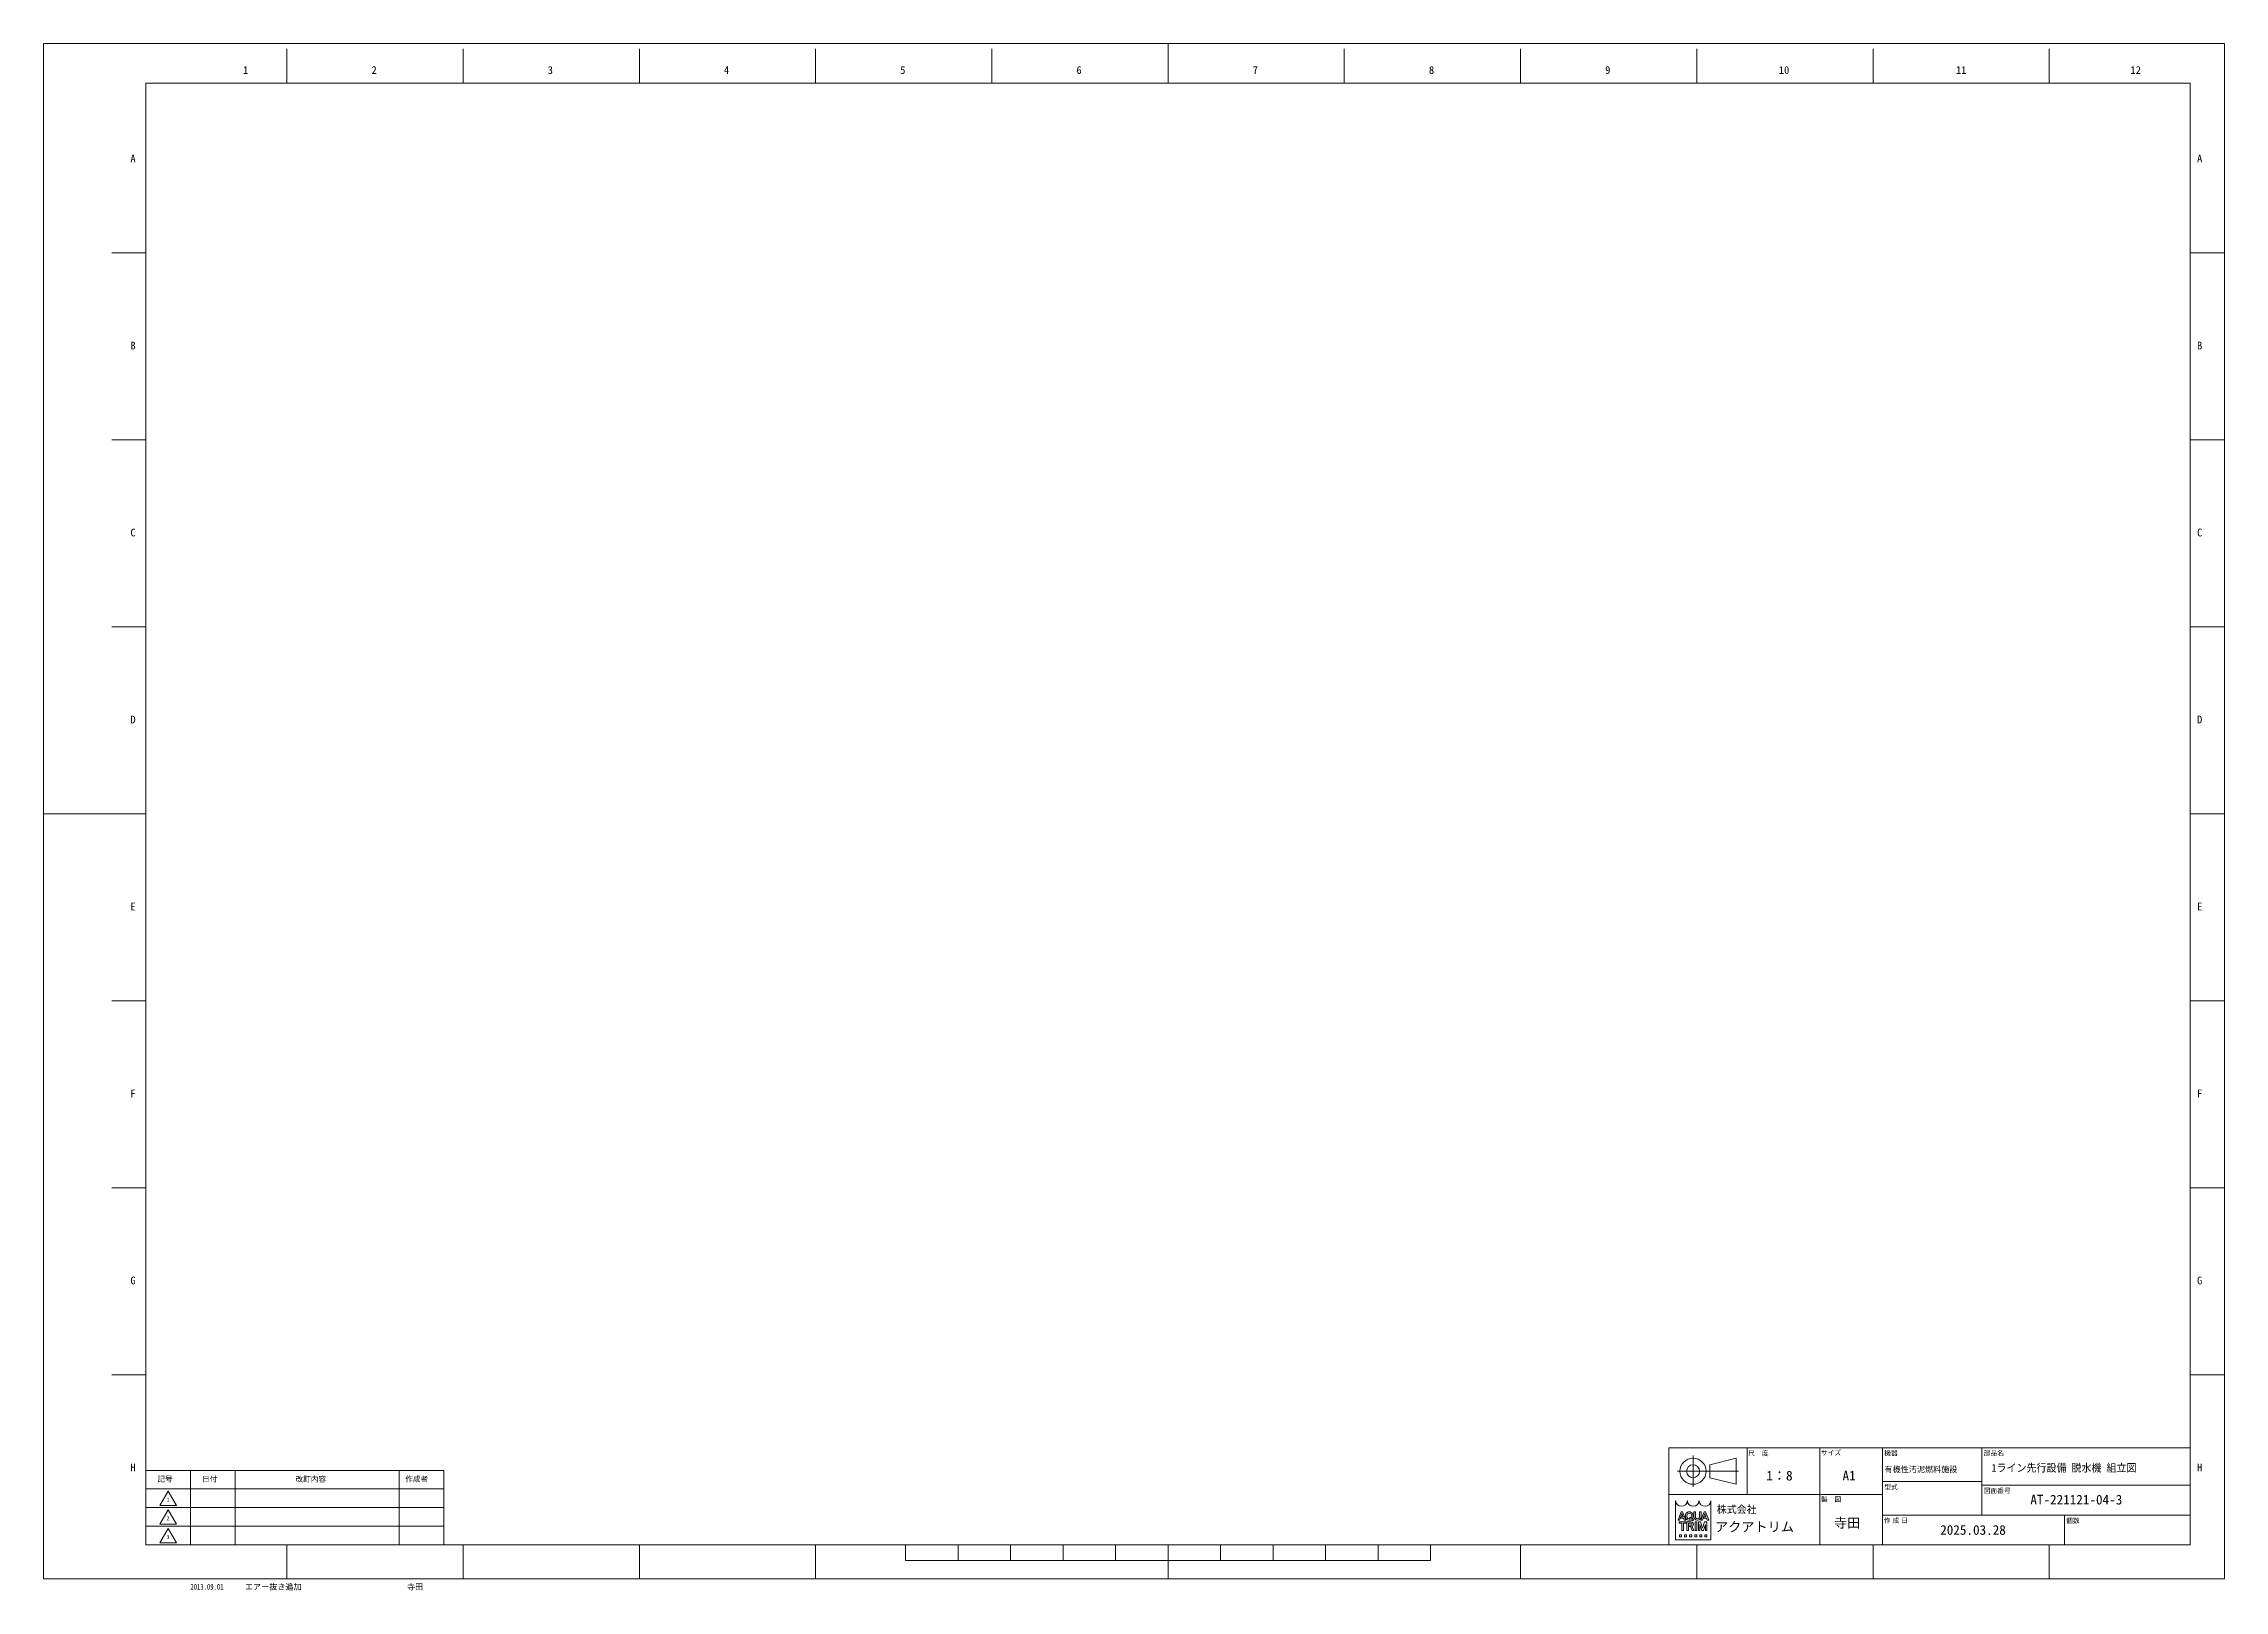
# Model space of a CAD drawing. Units: millimetres at full size. Extents: x -32787 to 32787, y -11878 to 14562.
# Drawn here: x -13178 to -6552, y -11446 to -6748 of the extents above; entities that cross this region are included whole.
import ezdxf
from ezdxf.enums import TextEntityAlignment as Align

# ---------------------------------------------------------------- set-up
doc = ezdxf.new("R2010")
doc.units = ezdxf.units.MM
doc.header["$LTSCALE"] = 9.6
doc.layers.add('0-0_90_FRAME', color=2, linetype='Continuous', lineweight=9)
doc.layers.add('0-1_91_BLANK', color=6, linetype='Continuous', lineweight=9)
doc.styles.add('ＭＳ ゴシック', font='')
doc.styles.add('ＭＳ Ｐゴシック', font='')
doc.styles.get('ＭＳ ゴシック').set_extended_font_data('MS Gothic')
doc.styles.get('ＭＳ Ｐゴシック').set_extended_font_data('MS PGothic')

msp = doc.modelspace()

# ---------------------------------------------------------------- texts
at = {"layer": '0-0_90_FRAME', "color": 134}
for s, height, style, p in [('1', 23.46, 'ＭＳ ゴシック', (-12572.099, -6846.694)), ('2', 23.46, 'ＭＳ ゴシック', (-12181.709, -6846.694)), ('3', 23.46, 'ＭＳ ゴシック', (-11646.242, -6846.694)), ('4', 23.46, 'ＭＳ ゴシック', (-11110.775, -6846.694)), ('5', 23.46, 'ＭＳ ゴシック', (-10575.308, -6846.694)), ('6', 23.46, 'ＭＳ ゴシック', (-10039.84, -6846.694)), ('7', 23.46, 'ＭＳ ゴシック', (-9504.373, -6846.694)), ('8', 23.46, 'ＭＳ ゴシック', (-8968.906, -6846.694)), ('9', 23.46, 'ＭＳ ゴシック', (-8433.439, -6846.694)), ('10', 23.46, 'ＭＳ ゴシック', (-7905.972, -6846.694)), ('11', 23.46, 'ＭＳ ゴシック', (-7367.838, -6846.694)), ('12', 23.46, 'ＭＳ ゴシック', (-6837.704, -6846.694)), ('A', 23.46, 'ＭＳ ゴシック', (-12914.121, -7115.642)), ('A', 23.46, 'ＭＳ ゴシック', (-6635.254, -7115.642)), ('B', 23.46, 'ＭＳ ゴシック', (-12914.121, -7683.619)), ('B', 23.46, 'ＭＳ ゴシック', (-6635.254, -7683.619)), ('C', 23.46, 'ＭＳ ゴシック', (-12914.121, -8251.597)), ('C', 23.46, 'ＭＳ ゴシック', (-6635.254, -8251.597)), ('D', 23.46, 'ＭＳ ゴシック', (-12914.121, -8819.575)), ('D', 23.46, 'ＭＳ ゴシック', (-6635.254, -8819.575)), ('E', 23.46, 'ＭＳ ゴシック', (-12914.121, -9387.553)), ('E', 23.46, 'ＭＳ ゴシック', (-6635.254, -9387.553)), ('F', 23.46, 'ＭＳ ゴシック', (-12914.121, -9955.53)), ('F', 23.46, 'ＭＳ ゴシック', (-6635.254, -9955.53)), ('G', 23.46, 'ＭＳ ゴシック', (-12914.121, -10523.508)), ('G', 23.46, 'ＭＳ ゴシック', (-6635.254, -10523.508)), ('H', 23.46, 'ＭＳ ゴシック', (-12914.121, -11091.486)), ('尺\u3000度', 14.66, 'ＭＳ Ｐゴシック', (-7998.68, -11041.322)), ('サイズ', 14.66, 'ＭＳ Ｐゴシック', (-7778.051, -11039.83)), ('機器', 14.66, 'ＭＳ Ｐゴシック', (-7585.574, -11040.991)), ('部品名', 14.66, 'ＭＳ Ｐゴシック', (-7283.479, -11040.991)), ('H', 23.46, 'ＭＳ ゴシック', (-6635.254, -11091.486)), ('記号', 16.59, 'ＭＳ Ｐゴシック', (-12832.041, -11121.093)), ('日付', 16.59, 'ＭＳ Ｐゴシック', (-12696.269, -11121.093)), ('改訂内容', 16.59, 'ＭＳ Ｐゴシック', (-12412.384, -11121.479)), ('作成者', 16.59, 'ＭＳ Ｐゴシック', (-12079.127, -11121.093)), ('1：8', 29.33, 'ＭＳ ゴシック', (-7943.933, -11121.09)), ('A1', 29.33, 'ＭＳ ゴシック', (-7712.315, -11121.09)), ('型式', 14.66, 'ＭＳ Ｐゴシック', (-7585.574, -11143.82)), ('有機性汚泥燃料施設', 17.6, 'ＭＳ ゴシック', (-7584.92, -11092.76)), ('1', 12.44, 'ＭＳ ゴシック', (-12804.64, -11180.407)), ('製\u3000図', 14.66, 'ＭＳ Ｐゴシック', (-7778.051, -11181.258)), ('図面番号', 14.66, 'ＭＳ Ｐゴシック', (-7283.479, -11155.134)), ('AT-221121-04-3', 29.33, 'ＭＳ ゴシック', (-7141.757, -11193.982)), ('2', 12.44, 'ＭＳ ゴシック', (-12804.64, -11236.979)), ('寺田', 29.33, 'ＭＳ ゴシック', (-7738.305, -11264.535)), ('作 成 日', 14.66, 'ＭＳ Ｐゴシック', (-7586.955, -11245.409)), ('2025.03.28', 29.33, 'ＭＳ ゴシック', (-7415.668, -11286.052)), ('個数', 14.66, 'ＭＳ Ｐゴシック', (-7033.175, -11245.962)), ('3', 12.44, 'ＭＳ ゴシック', (-12804.64, -11293.55))]:
    msp.add_text(s, height=height, dxfattribs=dict(at, style=style)).set_placement(p, align=Align.BOTTOM_LEFT)
at = {"layer": '0-0_90_FRAME', "color": 134, "style": 'ＭＳ ゴシック', "width": 0.95}
msp.add_text('1ライン先行設備 脱水機 組立図', height=23.46, dxfattribs=at).set_placement((-7259.812, -11092.76), align=Align.BOTTOM_LEFT)
at = {"layer": '0-0_90_FRAME', "style": 'ＭＳ ゴシック'}
for s, height, p in [('株式会社', 22.17, (-8094.336, -11217.908)), ('アクアトリム', 29.33, (-8099.906, -11276.65))]:
    msp.add_text(s, height=height, dxfattribs=at).set_placement(p, align=Align.BOTTOM_LEFT)
at = {"layer": '0-0_90_FRAME', "color": 3, "style": 'ＭＳ ゴシック', "width": 0.7}
msp.add_text('2013.09.01', height=17.6, dxfattribs=at).set_placement((-12731.774, -11449.409), align=Align.BOTTOM_LEFT)
at = {"layer": '0-0_90_FRAME', "color": 3, "style": 'ＭＳ ゴシック'}
for s, p in [('エアー抜き追加', (-12566.325, -11449.409)), ('寺田', (-12073.843, -11449.409))]:
    msp.add_text(s, height=17.6, dxfattribs=at).set_placement(p, align=Align.BOTTOM_LEFT)

# ---------------------------------------------------------------- linework, layer by layer
at = {"layer": '0-0_90_FRAME', "color": 6}
for p, q in [((-9761.44, -6747.653), (-9761.44, -6867.348)), ((-13177.78, -9087.564), (-12867.012, -9087.564)), ((-6552.173, -9087.564), (-6655.868, -9087.564)), ((-10559.097, -11355.639), (-10559.097, -11307.779)), ((-10399.566, -11355.639), (-10399.566, -11307.779)), ((-10240.034, -11355.639), (-10240.034, -11307.779)), ((-10080.503, -11355.639), (-10080.503, -11307.779)), ((-9920.972, -11355.639), (-9920.972, -11307.779)), ((-9761.44, -11411.011), (-9761.44, -11307.779)), ((-9601.909, -11355.639), (-9601.909, -11307.779)), ((-9442.377, -11355.639), (-9442.377, -11307.779)), ((-9282.846, -11355.639), (-9282.846, -11307.779)), ((-9123.314, -11355.639), (-9123.314, -11307.779)), ((-8963.783, -11355.639), (-8963.783, -11307.779)), ((-10559.097, -11355.639), (-8963.783, -11355.639))]:
    msp.add_line(p, q, dxfattribs=at)
at = {"layer": '0-0_90_FRAME'}
for p, q in [((-12438.776, -6867.348), (-12438.776, -6763.653)), ((-11903.309, -6867.348), (-11903.309, -6763.653)), ((-11367.842, -6867.348), (-11367.842, -6763.653)), ((-10832.375, -6867.348), (-10832.375, -6763.653)), ((-10296.907, -6867.348), (-10296.907, -6763.653)), ((-9225.973, -6867.348), (-9225.973, -6763.653)), ((-8690.506, -6867.348), (-8690.506, -6763.653)), ((-8155.038, -6867.348), (-8155.038, -6763.653)), ((-7619.571, -6867.348), (-7619.571, -6763.653)), ((-7084.104, -6867.348), (-7084.104, -6763.653)), ((-12867.012, -7383.63), (-12970.708, -7383.63)), ((-6552.173, -7383.63), (-6655.868, -7383.63)), ((-12867.012, -7951.608), (-12970.708, -7951.608)), ((-6552.173, -7951.608), (-6655.868, -7951.608)), ((-12867.012, -8519.586), (-12970.708, -8519.586)), ((-6552.173, -8519.586), (-6655.868, -8519.586)), ((-12867.012, -9655.541), (-12970.708, -9655.541)), ((-6552.173, -9655.541), (-6655.868, -9655.541)), ((-12867.012, -10223.519), (-12970.708, -10223.519)), ((-6552.173, -10223.519), (-6655.868, -10223.519)), ((-12867.012, -10791.497), (-12970.708, -10791.497)), ((-6552.173, -10791.497), (-6655.868, -10791.497)), ((-8212.109, -11233.231), (-8212.109, -11233.109)), ((-8212.109, -11233.231), (-8207.511, -11233.231)), ((-8208.786, -11238.355), (-8187.781, -11238.355)), ((-8208.786, -11238.355), (-8208.786, -11241.941)), ((-8208.786, -11241.941), (-8201.101, -11241.941)), ((-8207.511, -11233.231), (-8200.326, -11213.055)), ((-8205.003, -11226.478), (-8203.617, -11222.585)), ((-8205.003, -11226.478), (-8195.546, -11226.478)), ((-8203.617, -11222.585), (-8196.932, -11222.585)), ((-8202.45, -11207.616), (-8198.202, -11207.616)), ((-8200.589, -11263.971), (-8200.589, -11242.453)), ((-8196.932, -11222.585), (-8200.326, -11213.055)), ((-8188.543, -11233.109), (-8198.202, -11207.616)), ((-8195.978, -11263.971), (-8195.978, -11242.453)), ((-8195.465, -11241.941), (-8187.781, -11241.941)), ((-8189.635, -11218.887), (-8189.635, -11221.96)), ((-8188.543, -11233.231), (-8188.543, -11233.109)), ((-8187.781, -11238.355), (-8187.781, -11241.941)), ((-8185.365, -11219.188), (-8185.365, -11221.647)), ((-8184.861, -11238.355), (-8184.861, -11263.971)), ((-8184.861, -11238.355), (-8173.077, -11238.355)), ((-8180.25, -11241.941), (-8172.462, -11241.941)), ((-8180.096, -11251.832), (-8180.096, -11248.245)), ((-8180.096, -11248.245), (-8172.462, -11248.245)), ((-8180.096, -11251.832), (-8175.065, -11251.832)), ((-8176.859, -11226.44), (-8174.589, -11224.03)), ((-8176.859, -11226.44), (-8174.767, -11228.476)), ((-8174.589, -11224.03), (-8165.101, -11231.849)), ((-8173.164, -11253.116), (-8169.264, -11263.971)), ((-8171.855, -11226.163), (-8168.553, -11228.883)), ((-8171.628, -11231.531), (-8168.066, -11234.998)), ((-8170.338, -11219.188), (-8170.338, -11221.647)), ((-8168.709, -11252.956), (-8164.295, -11263.766)), ((-8168.066, -11234.998), (-8165.101, -11231.849)), ((-8166.069, -11218.887), (-8166.069, -11221.96)), ((-8163.7, -11222.887), (-8163.7, -11207.616)), ((-8159.089, -11207.616), (-8163.7, -11207.616)), ((-8160.41, -11238.355), (-8154.774, -11238.355)), ((-8160.41, -11238.355), (-8160.41, -11241.941)), ((-8160.41, -11263.971), (-8160.41, -11260.384)), ((-8159.898, -11259.872), (-8159.898, -11242.453)), ((-8159.089, -11221.96), (-8159.089, -11207.616)), ((-8155.287, -11259.872), (-8155.287, -11242.453)), ((-8154.774, -11238.355), (-8154.774, -11241.941)), ((-8152.173, -11233.231), (-8153.71, -11233.231)), ((-8150.159, -11238.355), (-8143.468, -11238.355)), ((-8139.656, -11263.971), (-8145.552, -11246.039)), ((-8137.351, -11256.959), (-8143.468, -11238.355)), ((-8142.443, -11233.231), (-8142.443, -11233.109)), ((-8142.443, -11233.231), (-8137.844, -11233.231)), ((-8142.183, -11222.887), (-8142.183, -11207.616)), ((-8137.844, -11233.231), (-8130.659, -11213.055)), ((-8137.351, -11256.959), (-8131.233, -11238.355)), ((-8135.337, -11226.478), (-8133.95, -11222.585)), ((-8135.337, -11226.478), (-8125.879, -11226.478)), ((-8135.045, -11263.971), (-8129.149, -11246.039)), ((-8133.95, -11222.585), (-8127.266, -11222.585)), ((-8132.783, -11207.616), (-8128.535, -11207.616)), ((-8124.538, -11238.355), (-8131.233, -11238.355)), ((-8127.266, -11222.585), (-8130.659, -11213.055)), ((-8118.876, -11233.109), (-8128.535, -11207.616)), ((-8118.876, -11233.231), (-8118.876, -11233.109)), ((-12438.776, -11411.011), (-12438.776, -11307.779)), ((-11903.309, -11411.011), (-11903.309, -11307.779)), ((-11367.842, -11411.011), (-11367.842, -11307.779)), ((-10832.375, -11411.011), (-10832.375, -11307.779)), ((-8690.506, -11411.011), (-8690.506, -11307.779)), ((-8207.503, -11277.386), (-8207.503, -11283.534)), ((-8200.589, -11263.971), (-8195.978, -11263.971)), ((-8192.133, -11277.386), (-8192.133, -11283.534)), ((-8176.764, -11277.386), (-8176.764, -11283.534)), ((-8169.264, -11263.971), (-8164.295, -11263.971)), ((-8164.295, -11263.766), (-8164.295, -11263.971)), ((-8161.394, -11277.386), (-8161.394, -11283.534)), ((-8155.038, -11411.011), (-8155.038, -11307.779)), ((-8146.024, -11277.386), (-8146.024, -11283.534)), ((-8139.656, -11263.971), (-8135.045, -11263.971)), ((-8124.507, -11277.386), (-8124.507, -11283.534)), ((-7619.571, -11411.011), (-7619.571, -11307.779)), ((-7084.104, -11411.011), (-7084.104, -11307.779))]:
    msp.add_line(p, q, dxfattribs=at)
at = {"layer": '0-0_90_FRAME', "color": 134}
for p, q in [((-8166.608, -11131.842), (-8166.608, -11036.802)), ((-8002.268, -11155.036), (-8002.268, -11013.608)), ((-7781.64, -11307.779), (-7781.64, -11013.608)), ((-7591.011, -11307.779), (-7591.011, -11013.608)), ((-7288.916, -11013.608), (-7288.916, -11217.265)), ((-12731.241, -11307.779), (-12731.241, -11081.493)), ((-12595.469, -11307.779), (-12595.469, -11081.493)), ((-12097.641, -11307.779), (-12097.641, -11081.493)), ((-8214.128, -11084.322), (-8028.008, -11084.322)), ((-7591.011, -11115.436), (-7288.916, -11115.436)), ((-7288.916, -11126.751), (-6655.868, -11126.751)), ((-12867.012, -11138.065), (-11961.869, -11138.065)), ((-12867.012, -11194.636), (-11961.869, -11194.636)), ((-7591.011, -11155.036), (-8239.868, -11155.036)), ((-12867.012, -11251.208), (-11961.869, -11251.208)), ((-7591.011, -11217.265), (-6655.868, -11217.265)), ((-7037.925, -11217.265), (-7037.925, -11307.779))]:
    msp.add_line(p, q, dxfattribs=at)
at = {"layer": '0-0_90_FRAME', "color": 6}
msp.add_lwpolyline([(-12867.012, -11307.779), (-6655.868, -11307.779), (-6655.868, -6867.348), (-12867.012, -6867.348)], close=True, dxfattribs=at)
at = {"layer": '0-0_90_FRAME', "color": 134}
for points in [[(-8239.868, -11307.779), (-6655.868, -11307.779), (-6655.868, -11013.608), (-8239.868, -11013.608)], [(-8115.128, -11064.522), (-8035.928, -11044.722), (-8035.928, -11123.922), (-8115.128, -11104.122)], [(-12867.012, -11307.779), (-11961.869, -11307.779), (-11961.869, -11081.493), (-12867.012, -11081.493)], [(-12824.584, -11188.628), (-12799.127, -11144.535), (-12773.669, -11188.628)], [(-12824.584, -11245.199), (-12799.127, -11201.106), (-12773.669, -11245.199)], [(-12824.584, -11301.771), (-12799.127, -11257.678), (-12773.669, -11301.771)]]:
    msp.add_lwpolyline(points, close=True, dxfattribs=at)
at = {"layer": '0-0_90_FRAME'}
for points in [[(-8112.211, -11174.41), (-8112.211, -11292.756), (-8219.798, -11292.756), (-8219.798, -11174.41)], [(-8212.109, -11233.231), (-8212.109, -11233.109), (-8202.45, -11207.616)], [(-8188.543, -11233.231), (-8193.141, -11233.231), (-8195.546, -11226.478)], [(-8184.861, -11263.971), (-8180.25, -11263.971), (-8180.25, -11241.941)], [(-8160.41, -11263.971), (-8154.774, -11263.971), (-8154.774, -11260.384)], [(-8150.159, -11238.355), (-8150.159, -11263.971), (-8145.548, -11263.971), (-8145.552, -11246.039)], [(-8146.794, -11221.96), (-8146.794, -11207.616), (-8142.183, -11207.616)], [(-8142.443, -11233.231), (-8142.443, -11233.109), (-8132.783, -11207.616)], [(-8129.149, -11246.039), (-8129.149, -11263.971), (-8124.538, -11263.971), (-8124.538, -11238.355)], [(-8118.876, -11233.231), (-8123.475, -11233.231), (-8125.879, -11226.478)], [(-8207.503, -11277.386), (-8201.355, -11277.386), (-8201.355, -11283.534), (-8207.503, -11283.534)], [(-8192.133, -11277.386), (-8185.985, -11277.386), (-8185.985, -11283.534), (-8192.133, -11283.534)], [(-8176.764, -11277.386), (-8170.616, -11277.386), (-8170.616, -11283.534), (-8176.764, -11283.534)], [(-8161.394, -11277.386), (-8155.246, -11277.386), (-8155.246, -11283.534), (-8161.394, -11283.534)], [(-8146.024, -11277.386), (-8139.877, -11277.386), (-8139.877, -11283.534), (-8146.024, -11283.534)], [(-8124.507, -11277.386), (-8130.655, -11277.386), (-8130.655, -11283.534), (-8124.507, -11283.534)]]:
    msp.add_lwpolyline(points, dxfattribs=at)
at = {"layer": '0-0_90_FRAME', "color": 134}
for radius in [39.6, 19.8]:
    msp.add_circle((-8166.608, -11084.322), radius, dxfattribs=at)
at = {"layer": '0-0_90_FRAME'}
for centre, radius, start, end in [((-8219.798, -11174.922), 0.512, 0, 90), ((-8183.936, -11174.922), 0.512, 0, 180), ((-8183.936, -11174.922), 0.512, 0, 90), ((-8148.074, -11174.922), 0.512, 0, 180), ((-8112.211, -11174.922), 0.512, 90, 180), ((-8201.101, -11242.453), 0.512, 0, 90), ((-8195.465, -11242.453), 0.512, 90, 180), ((-8175.065, -11253.881), 2.049, 21.9283, 90), ((-8172.572, -11245.093), 3.154, 271.99706, 88.00294), ((-8171.809, -11254.225), 3.35, 22.27295, 58.55311), ((-8152.87, -11222.424), 10.84, 182.45003, 265.55526), ((-8160.41, -11242.453), 0.512, 0, 90), ((-8160.41, -11259.872), 0.512, 270, 0), ((-8149.944, -11222.08), 9.147, 179.25279, 218.96457), ((-8152.942, -11220.362), 8.528, 241.15773, 298.84227), ((-8154.774, -11242.453), 0.512, 90, 180), ((-8154.774, -11259.872), 0.512, 180, 270), ((-8153.013, -11222.424), 10.84, 274.44474, 357.54997), ((-8155.94, -11222.08), 9.147, 321.03543, 0.74721)]:
    msp.add_arc(centre, radius, start, end, dxfattribs=at)
for centre, major_axis, ratio, start_param, end_param in [((-8201.867, -11174.922), (-17.419, 0), 0.882353, 6.28318531, 9.42477796), ((-8166.005, -11174.922), (-17.419, 0), 0.882353, 6.28318531, 9.42477796), ((-8130.143, -11174.922), (-17.419, 0), 0.882353, 6.28318531, 9.42477796), ((-8177.852, -11218.887), (-11.783, 0), 0.956522, 3.14159265, 6.28318531), ((-8177.852, -11221.96), (-11.783, 0), 0.956522, 6.28318531, 8.41045586), ((-8177.852, -11219.188), (7.514, 0), 0.994718, 6.28318531, 9.42477796), ((-8177.852, -11221.659), (7.514, 0), 0.995036, 3.14159265, 5.13549259), ((-8173.077, -11245.093), (-8.27, 0), 0.81482, 1.94406945, 4.71238898), ((-8177.852, -11221.659), (7.514, 0), 0.995036, 5.63666712, 6.28318531), ((-8177.852, -11221.96), (-11.783, 0), 0.956522, 2.48020459, 3.14159265)]:
    msp.add_ellipse(centre, major_axis=major_axis, ratio=ratio, start_param=start_param, end_param=end_param, dxfattribs=at)
at = {"layer": '0-1_91_BLANK'}
msp.add_lwpolyline([(-13177.78, -11411.011), (-6552.173, -11411.011), (-6552.173, -6747.653), (-13177.78, -6747.653)], close=True, dxfattribs=at)

msp.set_redraw_order([(e.dxf.handle, doc.entitydb.next_handle()) for e in msp.query("TEXT MTEXT ATTDEF DIMENSION ARC_DIMENSION")])  # texts and dimensions are drawn at this point

doc.saveas('drawing.dxf')
